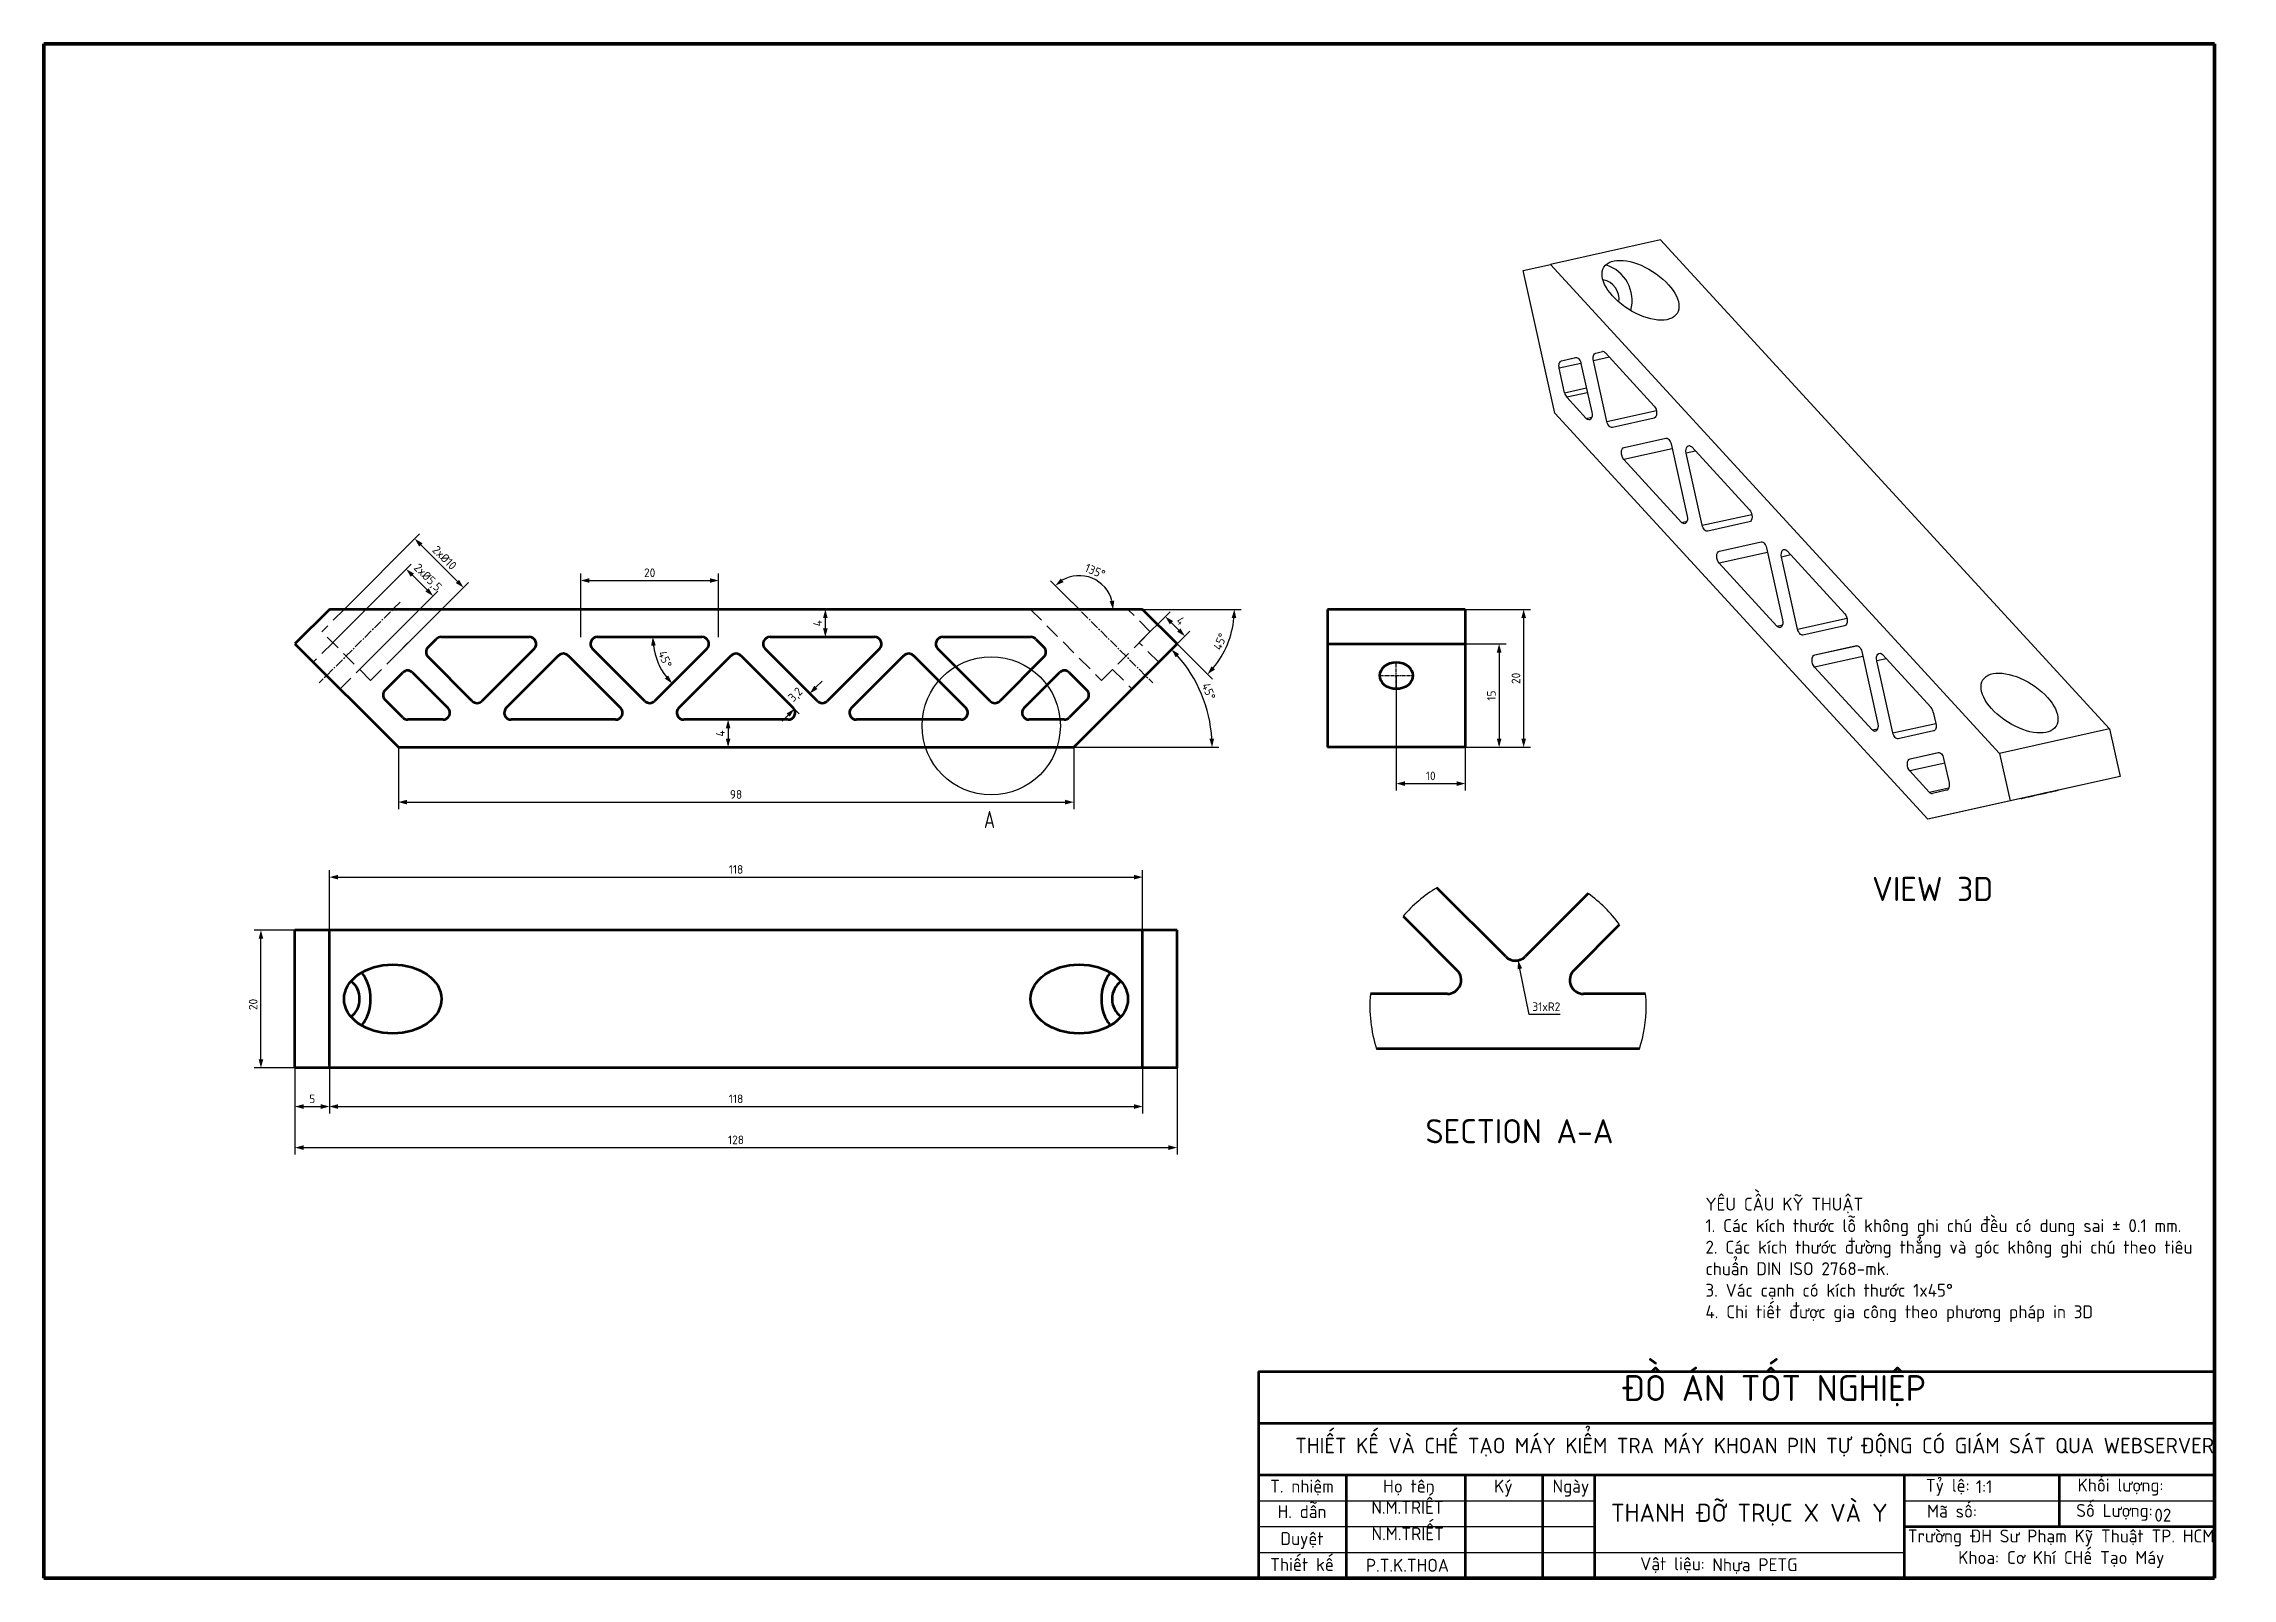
# Model space of a CAD drawing. Header units: millimetres. Extents: x 55 to 6841, y 61 to 3739.
# Drawn here: x 3819.9 to 4137.4, y 64.3 to 287 of the extents above; entities that cross this region are included whole.
import ezdxf

# ---------------------------------------------------------------- set-up
doc = ezdxf.new("R2010")
doc.units = ezdxf.units.MM
doc.header["$LTSCALE"] = 0.7
doc.header["$PDMODE"] = 35
doc.header["$PDSIZE"] = -4
for name, pattern in [('CENTER', [50.8, 31.75, -6.35, 6.35, -6.35]), ('CENTER2', [1.125, 0.75, -0.125, 0.125, -0.125]), ('HIDDEN', [9.525, 6.35, -3.175])]:
    doc.linetypes.add(name, pattern=pattern)
doc.layers.get('0').update_dxf_attribs({"color": 255})
for name, color, linetype, lineweight in [('0.5', 7, 'Continuous', 50), ('AM_5', 10, 'Continuous', 25), ('AMC_Contour', 7, 'Continuous', 50), ('CON', 7, 'Continuous', 50), ('DIM', 94, 'Continuous', 25), ('KHUNGBV', 5, 'Continuous', 70), ('TEXT', 7, 'Continuous', 25)]:
    doc.layers.add(name, color=color, linetype=linetype, lineweight=lineweight)
doc.styles.add('SLDTEXTSTYLE0', font='TXT', dxfattribs={"width": 0.75})
doc.styles.add('TCVN-7284', font='tcvn+7284-2003r.ttf')
doc.dimstyles.new('TCVN_ISO-25_RadiusDia', dxfattribs={"dimtxt": 2.5, "dimasz": 2.5, "dimexe": 2, "dimexo": 0, "dimgap": 1, "dimtad": 1, "dimtoh": 1, "dimtxsty": 'TCVN-7284', "dimblk": 'Arrow', "dimcen": 0, "dimclrd": 256, "dimclre": 256, "dimclrt": 256, "dimadec": 0, "dimazin": 0, "dimtfac": 1, "dimtofl": 0, "dimtmove": 0, "dimatfit": 3, "dimldrblk": 'Arrow', "dimfxl": 1, "dimlwd": -1, "dimlwe": -1, "dimarcsym": 0})

msp = doc.modelspace()

# ---------------------------------------------------------------- texts
at = {"color": 7, "linetype": 'Continuous', "lineweight": 18, "insert": (3956.298, 175.671), "char_height": 2.5, "attachment_point": 1, "style": 'SLDTEXTSTYLE0'}
msp.add_mtext('{\\fTCVN 7284|b0|i0|c163|p34;A}', dxfattribs=at)
at = {"char_height": 3.5, "width": 65.66425, "attachment_point": 1, "style": 'TCVN-7284'}
for s, insert in [('VIEW 3D', (4085.181, 166.097)), ('SECTION A-A', (4020.36, 130.929))]:
    msp.add_mtext(s, dxfattribs=dict(at, insert=insert))
at = {"ltscale": 0.7, "char_height": 1.875, "attachment_point": 1, "style": 'TCVN-7284'}
for s, width, insert in [('1:1', 3.37503, (4100.235, 78.509)), ('02', 3.37503, (4126.142, 74.382)), ('Nhựa PETG', 15.84645, (4061.977, 67.189))]:
    msp.add_mtext_dynamic_manual_height_columns(s, width=width, gutter_width=9.375, heights=[0], dxfattribs=dict(at, insert=insert))
at = {"layer": 'AMC_Contour', "color": 255, "insert": (4067.357, 73.513), "char_height": 2.625, "attachment_point": 5, "style": 'TCVN-7284'}
msp.add_mtext_dynamic_manual_height_columns('THANH ĐỠ TRỤC X VÀ Y', width=42.53934, gutter_width=13.125, heights=[0], dxfattribs=at)
at = {"layer": 'TEXT', "ltscale": 0.7, "insert": (4060.992, 119.533), "char_height": 1.875, "attachment_point": 1, "style": 'TCVN-7284'}
msp.add_mtext_dynamic_manual_height_columns('YÊU CẦU KỸ THUẬT\\P1. Các kích thước lỗ không ghi chú đều có dung sai ± 0.1 mm. \\P2. Các kích thước đường thẳng và góc không ghi chú theo tiêu chuẩn DIN ISO 2768-mk.\\P3. Vác cạnh có kích thước 1x45°\\P4. Chi tiết được gia công theo phương pháp in 3D', width=77.40594, gutter_width=1291.568, heights=[0], dxfattribs=at)

# ---------------------------------------------------------------- blocks, each defined once
blk = doc.blocks.new('*U803')
at = {"layer": 'AM_5', "color": 0, "linetype": 'CENTER2', "ltscale": 2.5, "transparency": 16777216}
blk.add_line((-4.44, 4.44), (7.27, -7.27), dxfattribs=at)
blk = doc.blocks.new('*U804')
at = {"layer": 'AM_5', "color": 0, "linetype": 'CENTER2', "ltscale": 2.5, "transparency": 16777216}
blk.add_line((4.44, 4.44), (-7.27, -7.27), dxfattribs=at)
blk = doc.blocks.new('3d_xanh1')
blk.add_circle((4087.8, 226.27), 10.03)
at = {"layer": 'AM_5', "color": 2, "linetype": 'HIDDEN', "ltscale": 0.5}
for p, q in [((3993.89, 243.17), (3990.65, 239.93)), ((3997.73, 232.86), (4008.03, 243.17)), ((4093.5, 243.17), (4103.81, 232.86)), ((4110.88, 239.93), (4107.64, 243.17)), ((3992.25, 238.34), (3989.42, 235.51)), ((3997.73, 232.86), (3990.65, 239.93)), ((4103.81, 232.86), (4110.88, 239.93)), ((4112.11, 235.51), (4109.29, 238.34)), ((3993.31, 231.63), (3996.13, 234.45)), ((4105.4, 234.45), (4108.22, 231.63))]:
    blk.add_line(p, q, dxfattribs=at)
at = {"layer": 'CON'}
for p, q in [((3991.77, 243.17), (3986.77, 238.17)), ((4109.77, 243.17), (3991.77, 243.17)), ((4114.77, 238.17), (4109.77, 243.17)), ((4006.08, 237.69), (4007.27, 238.87)), ((4007.98, 239.17), (4020.77, 239.17)), ((4030.65, 239.17), (4045.83, 239.17)), ((4055.7, 239.17), (4070.88, 239.17)), ((4080.76, 239.17), (4093.55, 239.17)), ((4094.26, 238.87), (4095.45, 237.69)), ((3986.77, 238.17), (4001.77, 223.17)), ((4012.48, 229.87), (4006.08, 236.27)), ((4021.48, 237.46), (4013.9, 229.87)), ((4017.42, 228.87), (4025.01, 236.46)), ((4026.42, 236.46), (4034.01, 228.87)), ((4037.53, 229.87), (4029.95, 237.46)), ((4046.53, 237.46), (4038.95, 229.87)), ((4042.47, 228.87), (4050.06, 236.46)), ((4051.47, 236.46), (4059.06, 228.87)), ((4062.58, 229.87), (4055, 237.46)), ((4071.58, 237.46), (4064, 229.87)), ((4067.52, 228.87), (4075.11, 236.46)), ((4076.52, 236.46), (4084.11, 228.87)), ((4087.63, 229.87), (4080.05, 237.46)), ((4095.45, 236.27), (4089.05, 229.87)), ((4099.77, 223.17), (4114.77, 238.17)), ((3999.85, 231.45), (4002.41, 234.01)), ((4003.82, 234.01), (4008.96, 228.87)), ((4092.57, 228.87), (4097.71, 234.01)), ((4099.12, 234.01), (4101.68, 231.45)), ((4002.42, 227.46), (3999.85, 230.03)), ((4101.68, 230.03), (4099.11, 227.46)), ((4008.25, 227.17), (4003.13, 227.17)), ((4033.3, 227.17), (4018.13, 227.17)), ((4058.35, 227.17), (4043.18, 227.17)), ((4083.4, 227.17), (4068.23, 227.17)), ((4098.4, 227.17), (4093.28, 227.17)), ((4001.77, 223.17), (4099.77, 223.17))]:
    blk.add_line(p, q, dxfattribs=at)
for centre, start, end in [((4007.98, 238.17), 90, 135), ((4020.77, 238.17), 315, 90), ((4030.65, 238.17), 90, 225), ((4045.83, 238.17), 315, 90), ((4055.7, 238.17), 90, 225), ((4070.88, 238.17), 315, 90), ((4080.76, 238.17), 90, 225), ((4093.55, 238.17), 45, 90), ((4006.79, 236.98), 135, 225), ((4025.71, 235.75), 45, 135), ((4050.77, 235.75), 45, 135), ((4075.82, 235.75), 45, 135), ((4094.74, 236.98), 315, 45), ((4003.11, 233.3), 45, 135), ((4098.42, 233.3), 45, 135), ((4000.55, 230.74), 135, 225), ((4008.25, 228.17), 270, 45), ((4013.19, 230.58), 225, 315), ((4018.13, 228.17), 135, 270), ((4033.3, 228.17), 270, 45), ((4038.24, 230.58), 225, 315), ((4043.18, 228.17), 135, 270), ((4058.35, 228.17), 270, 45), ((4063.29, 230.58), 225, 315), ((4068.23, 228.17), 135, 270), ((4083.4, 228.17), 270, 45), ((4088.34, 230.58), 225, 315), ((4093.28, 228.17), 135, 270), ((4100.98, 230.74), 315, 45), ((4003.13, 228.17), 225, 270), ((4098.4, 228.17), 270, 315)]:
    blk.add_arc(centre, 1, start, end, dxfattribs=at)
at = {"layer": 'AM_5', "linetype": 'CENTER2', "ltscale": 2.5}
for name, p in [('*U804', (3997.57, 239.78)), ('*U803', (4103.96, 239.78))]:
    blk.add_blockref(name, p, dxfattribs=at)
blk = doc.blocks.new('3d_xanh3')
at = {"layer": 'CON'}
for p, q in [((3986.77, 176.62), (3986.77, 196.62)), ((3991.77, 196.62), (3986.77, 196.62)), ((3991.77, 176.62), (3991.77, 196.62)), ((4109.77, 196.62), (3991.77, 196.62)), ((4109.77, 176.62), (4109.77, 196.62)), ((4114.77, 196.62), (4109.77, 196.62)), ((4114.77, 176.62), (4114.77, 196.62)), ((3991.77, 176.62), (3986.77, 176.62)), ((4109.77, 176.62), (3991.77, 176.62)), ((4114.77, 176.62), (4109.77, 176.62))]:
    blk.add_line(p, q, dxfattribs=at)
for centre, radius, start, end in [((3993.35, 186.85), 2.79, 355.1468, 56.6334), ((3991.71, 186.75), 6.02, 358.6794, 38.0918), ((4109.82, 186.75), 6.02, 141.9082, 181.3206), ((4108.49, 186.62), 3.16, 125.8128, 234.1872), ((3993.22, 186.44), 2.92, 304.8612, 3.3587), ((3991.88, 186.42), 5.85, 321.3195, 1.9093), ((4109.65, 186.42), 5.85, 178.0907, 218.6805)]:
    blk.add_arc(centre, radius, start, end, dxfattribs=at)
for centre, major_axis in [((4000.96, 186.62), (7.07, 0)), ((4100.57, 186.62), (-7.07, 0))]:
    blk.add_ellipse(centre, major_axis=major_axis, ratio=0.707107, dxfattribs=at)
blk = doc.blocks.new('Arrow')
at = {"layer": 'DIM'}
blk.add_solid([(-1, 0.27), (-1, -0.27), (0, 0)], dxfattribs=at)
blk = doc.blocks.new('*D716')
at = {"layer": 'Defpoints', "color": 0, "ltscale": 0.2, "transparency": 16777216}
for p in [(3856.32, 138.37), (3861.32, 138.37), (3861.32, 132.76)]:
    blk.add_point(p, dxfattribs=at)
at = {"layer": 'DIM', "ltscale": 0.2, "transparency": 16777216}
for p, q in [((3856.32, 138.37), (3856.32, 131.76)), ((3861.32, 138.37), (3861.32, 131.76)), ((3857.57, 132.76), (3860.07, 132.76))]:
    blk.add_line(p, q, dxfattribs=at)
at = {"layer": 'DIM', "ltscale": 0.2, "transparency": 16777216, "xscale": 1.250000000000297, "yscale": 1.250000000000297, "zscale": 1.250000000000297, "rotation": 180}
blk.add_blockref('Arrow', (3856.32, 132.76), dxfattribs=at)
at = {"layer": 'DIM', "ltscale": 0.2, "transparency": 16777216, "xscale": 1.250000000000297, "yscale": 1.250000000000297, "zscale": 1.250000000000297}
blk.add_blockref('Arrow', (3861.32, 132.76), dxfattribs=at)
at = {"layer": 'DIM', "ltscale": 0.2, "transparency": 16777216, "insert": (3858.82, 133.88), "char_height": 1.25, "attachment_point": 5, "style": 'TCVN-7284'}
blk.add_mtext('5', dxfattribs=at)
blk = doc.blocks.new('*D717')
at = {"layer": 'Defpoints', "color": 0, "ltscale": 0.2, "transparency": 16777216}
for p in [(3861.32, 138.37), (3979.32, 138.37), (3979.32, 132.76)]:
    blk.add_point(p, dxfattribs=at)
at = {"layer": 'DIM', "ltscale": 0.2, "transparency": 16777216}
for p, q in [((3861.32, 138.37), (3861.32, 131.76)), ((3979.32, 138.37), (3979.32, 131.76)), ((3862.57, 132.76), (3978.07, 132.76))]:
    blk.add_line(p, q, dxfattribs=at)
at = {"layer": 'DIM', "ltscale": 0.2, "transparency": 16777216, "xscale": 1.250000000000297, "yscale": 1.250000000000297, "zscale": 1.250000000000297, "rotation": 180}
blk.add_blockref('Arrow', (3861.32, 132.76), dxfattribs=at)
at = {"layer": 'DIM', "ltscale": 0.2, "transparency": 16777216, "xscale": 1.250000000000297, "yscale": 1.250000000000297, "zscale": 1.250000000000297}
blk.add_blockref('Arrow', (3979.32, 132.76), dxfattribs=at)
at = {"layer": 'DIM', "ltscale": 0.2, "transparency": 16777216, "insert": (3920.32, 133.88), "char_height": 1.25, "attachment_point": 5, "style": 'TCVN-7284'}
blk.add_mtext('118', dxfattribs=at)
blk = doc.blocks.new('*D718')
at = {"layer": 'Defpoints', "color": 0, "ltscale": 0.2, "transparency": 16777216}
for p in [(3856.32, 138.37), (3984.32, 138.37), (3984.32, 126.8)]:
    blk.add_point(p, dxfattribs=at)
at = {"layer": 'DIM', "ltscale": 0.2, "transparency": 16777216}
for p, q in [((3856.32, 138.37), (3856.32, 125.8)), ((3984.32, 138.37), (3984.32, 125.8)), ((3857.57, 126.8), (3983.07, 126.8))]:
    blk.add_line(p, q, dxfattribs=at)
at = {"layer": 'DIM', "ltscale": 0.2, "transparency": 16777216, "xscale": 1.250000000000297, "yscale": 1.250000000000297, "zscale": 1.250000000000297, "rotation": 180}
blk.add_blockref('Arrow', (3856.32, 126.8), dxfattribs=at)
at = {"layer": 'DIM', "ltscale": 0.2, "transparency": 16777216, "xscale": 1.250000000000297, "yscale": 1.250000000000297, "zscale": 1.250000000000297}
blk.add_blockref('Arrow', (3984.32, 126.8), dxfattribs=at)
at = {"layer": 'DIM', "ltscale": 0.2, "transparency": 16777216, "insert": (3920.32, 127.92), "char_height": 1.25, "attachment_point": 5, "style": 'TCVN-7284'}
blk.add_mtext('128', dxfattribs=at)
blk = doc.blocks.new('*D713')
at = {"layer": 'Defpoints', "color": 0, "ltscale": 0.2, "transparency": 16777216}
for p in [(3871.32, 184.92), (3969.32, 184.92), (3969.32, 176.95)]:
    blk.add_point(p, dxfattribs=at)
at = {"layer": 'DIM', "ltscale": 0.2, "transparency": 16777216}
for p, q in [((3871.32, 184.92), (3871.32, 175.95)), ((3969.32, 184.92), (3969.32, 175.95)), ((3872.57, 176.95), (3968.07, 176.95))]:
    blk.add_line(p, q, dxfattribs=at)
at = {"layer": 'DIM', "ltscale": 0.2, "transparency": 16777216, "xscale": 1.250000000000297, "yscale": 1.250000000000297, "zscale": 1.250000000000297, "rotation": 180}
blk.add_blockref('Arrow', (3871.32, 176.95), dxfattribs=at)
at = {"layer": 'DIM', "ltscale": 0.2, "transparency": 16777216, "xscale": 1.250000000000297, "yscale": 1.250000000000297, "zscale": 1.250000000000297}
blk.add_blockref('Arrow', (3969.32, 176.95), dxfattribs=at)
at = {"layer": 'DIM', "ltscale": 0.2, "transparency": 16777216, "insert": (3920.32, 178.07), "char_height": 1.25, "attachment_point": 5, "style": 'TCVN-7284'}
blk.add_mtext('98', dxfattribs=at)
blk = doc.blocks.new('*D714')
at = {"layer": 'Defpoints', "color": 0, "ltscale": 0.2, "transparency": 16777216}
for p in [(3876.36, 206.88), (3861.8, 200.1), (3865.69, 196.21)]:
    blk.add_point(p, dxfattribs=at)
at = {"layer": 'DIM', "ltscale": 0.2, "transparency": 16777216}
for p, q in [((3861.8, 200.1), (3873.18, 211.48)), ((3873.36, 209.89), (3875.48, 207.76)), ((3865.69, 196.21), (3877.07, 207.59))]:
    blk.add_line(p, q, dxfattribs=at)
at = {"layer": 'DIM', "ltscale": 0.2, "transparency": 16777216, "xscale": 1.250000000000297, "yscale": 1.250000000000297, "zscale": 1.250000000000297}
for p, rotation in [((3872.47, 210.77), 134.9999999999975), ((3876.36, 206.88), 314.9999999999975)]:
    blk.add_blockref('Arrow', p, dxfattribs=dict(at, rotation=rotation))
at = {"layer": 'DIM', "ltscale": 0.2, "transparency": 16777216, "insert": (3875.51, 209.5), "char_height": 1.25, "attachment_point": 5, "rotation": 315, "style": 'TCVN-7284'}
blk.add_mtext('2x%%c5,5', dxfattribs=at)
blk = doc.blocks.new('*D715')
at = {"layer": 'Defpoints', "color": 0, "ltscale": 0.2, "transparency": 16777216}
for p in [(3880.77, 208.11), (3863.44, 204.92), (3870.51, 197.85)]:
    blk.add_point(p, dxfattribs=at)
at = {"layer": 'DIM', "ltscale": 0.2, "transparency": 16777216}
for p, q in [((3863.44, 204.92), (3874.41, 215.89)), ((3874.59, 214.3), (3879.89, 209)), ((3870.51, 197.85), (3881.48, 208.82))]:
    blk.add_line(p, q, dxfattribs=at)
at = {"layer": 'DIM', "ltscale": 0.2, "transparency": 16777216, "xscale": 1.250000000000297, "yscale": 1.250000000000297, "zscale": 1.250000000000297}
for p, rotation in [((3873.7, 215.18), 134.9999999999979), ((3880.77, 208.11), 314.9999999999979)]:
    blk.add_blockref('Arrow', p, dxfattribs=dict(at, rotation=rotation))
at = {"layer": 'DIM', "ltscale": 0.2, "transparency": 16777216, "insert": (3878.03, 212.44), "char_height": 1.25, "attachment_point": 5, "rotation": 315, "style": 'TCVN-7284'}
blk.add_mtext('2x%%C10', dxfattribs=at)
blk = doc.blocks.new('*D719')
at = {"layer": 'Defpoints', "color": 0, "ltscale": 0.2, "transparency": 16777216}
for p in [(3984.32, 199.92), (3871.32, 184.92), (3969.32, 184.92), (3969.32, 184.92)]:
    blk.add_point(p, dxfattribs=at)
at = {"layer": 'DIM', "linetype": 'ByBlock', "ltscale": 0.2, "transparency": 16777216}
blk.add_line((3969.32, 184.92), (3990.39, 184.92), dxfattribs=at)
blk.add_arc((3969.32, 184.92), 20.08, 3.5677, 41.4323, dxfattribs=at)
at = {"layer": 'DIM', "ltscale": 0.2, "transparency": 16777216, "xscale": 1.250000000000297, "yscale": 1.250000000000297, "zscale": 1.250000000000297}
for p, rotation in [((3983.51, 199.12), 133.2161355884936), ((3989.39, 184.92), 271.7838644114988)]:
    blk.add_blockref('Arrow', p, dxfattribs=dict(at, rotation=rotation))
at = {"layer": 'DIM', "ltscale": 0.2, "transparency": 16777216, "insert": (3988.91, 193.03), "char_height": 1.25, "attachment_point": 5, "rotation": 292.5, "style": 'TCVN-7284', "bg_fill": 3, "box_fill_scale": 1.1, "bg_fill_color": 256, "bg_fill_true_color": 13158600, "bg_fill_transparency": 0}
blk.add_mtext('45°', dxfattribs=at)
at = {"layer": 'Defpoints', "color": 0, "ltscale": 0.2, "transparency": 16777216}
blk.add_point((3988.71, 190.12), dxfattribs=at)
blk = doc.blocks.new('*D720')
at = {"layer": 'Defpoints', "color": 0, "ltscale": 0.2, "transparency": 16777216}
for p in [(3861.32, 204.92), (3979.32, 204.92), (3979.32, 204.92), (3984.32, 199.92)]:
    blk.add_point(p, dxfattribs=at)
at = {"layer": 'DIM', "linetype": 'ByBlock', "ltscale": 0.2, "transparency": 16777216}
for p, q in [((3979.32, 204.92), (3993.63, 204.92)), ((3984.32, 199.92), (3989.44, 194.8))]:
    blk.add_line(p, q, dxfattribs=at)
blk.add_arc((3979.32, 204.92), 13.31, 320.3827, 354.6173, dxfattribs=at)
at = {"layer": 'DIM', "ltscale": 0.2, "transparency": 16777216, "xscale": 1.250000000000297, "yscale": 1.250000000000297, "zscale": 1.250000000000297}
for p, rotation in [((3992.63, 204.92), 87.30866279557262), ((3988.73, 195.51), 227.6913372044272)]:
    blk.add_blockref('Arrow', p, dxfattribs=dict(at, rotation=rotation))
at = {"layer": 'DIM', "ltscale": 0.2, "transparency": 16777216, "insert": (3990.57, 200.26), "char_height": 1.25, "attachment_point": 5, "rotation": 67.5, "style": 'TCVN-7284', "bg_fill": 3, "box_fill_scale": 1.1, "bg_fill_color": 256, "bg_fill_true_color": 13158600, "bg_fill_transparency": 0}
blk.add_mtext('45°', dxfattribs=at)
at = {"layer": 'Defpoints', "color": 0, "ltscale": 0.2, "transparency": 16777216}
blk.add_point((3990.84, 198.26), dxfattribs=at)
blk = doc.blocks.new('*D721')
at = {"layer": 'Defpoints', "color": 0, "ltscale": 0.2, "transparency": 16777216}
for p in [(4026.13, 204.92), (4026.13, 184.92), (4034.61, 184.92)]:
    blk.add_point(p, dxfattribs=at)
at = {"layer": 'DIM', "linetype": 'ByBlock', "ltscale": 0.2, "transparency": 16777216}
for p, q in [((4026.13, 204.92), (4035.61, 204.92)), ((4034.61, 203.67), (4034.61, 186.17)), ((4026.13, 184.92), (4035.61, 184.92))]:
    blk.add_line(p, q, dxfattribs=at)
at = {"layer": 'DIM', "ltscale": 0.2, "transparency": 16777216, "xscale": 1.250000000000297, "yscale": 1.250000000000297, "zscale": 1.250000000000297}
for p, rotation in [((4034.61, 204.92), 90), ((4034.61, 184.92), 270)]:
    blk.add_blockref('Arrow', p, dxfattribs=dict(at, rotation=rotation))
at = {"layer": 'DIM', "ltscale": 0.2, "transparency": 16777216, "insert": (4033.49, 194.92), "char_height": 1.25, "attachment_point": 5, "rotation": 90, "style": 'TCVN-7284', "bg_fill": 3, "box_fill_scale": 1.1, "bg_fill_color": 256, "bg_fill_true_color": 13158600, "bg_fill_transparency": 0}
blk.add_mtext('20', dxfattribs=at)
blk = doc.blocks.new('*D722')
at = {"layer": 'Defpoints', "color": 0, "ltscale": 0.2, "transparency": 16777216}
for p in [(4024.76, 199.92), (4024.76, 184.92), (4031.05, 184.92)]:
    blk.add_point(p, dxfattribs=at)
at = {"layer": 'DIM', "linetype": 'ByBlock', "ltscale": 0.2, "transparency": 16777216}
for p, q in [((4024.76, 199.92), (4032.05, 199.92)), ((4031.05, 198.67), (4031.05, 186.17)), ((4024.76, 184.92), (4032.05, 184.92))]:
    blk.add_line(p, q, dxfattribs=at)
at = {"layer": 'DIM', "ltscale": 0.2, "transparency": 16777216, "xscale": 1.250000000000297, "yscale": 1.250000000000297, "zscale": 1.250000000000297}
for p, rotation in [((4031.05, 199.92), 90), ((4031.05, 184.92), 270)]:
    blk.add_blockref('Arrow', p, dxfattribs=dict(at, rotation=rotation))
at = {"layer": 'DIM', "ltscale": 0.2, "transparency": 16777216, "insert": (4029.93, 192.42), "char_height": 1.25, "attachment_point": 5, "rotation": 90, "style": 'TCVN-7284', "bg_fill": 3, "box_fill_scale": 1.1, "bg_fill_color": 256, "bg_fill_true_color": 13158600, "bg_fill_transparency": 0}
blk.add_mtext('15', dxfattribs=at)
blk = doc.blocks.new('*D723')
at = {"layer": 'Defpoints', "color": 0, "ltscale": 0.2, "transparency": 16777216}
for p in [(3979.32, 166.06), (3861.32, 158.37), (3979.32, 158.37)]:
    blk.add_point(p, dxfattribs=at)
at = {"layer": 'DIM', "linetype": 'ByBlock', "ltscale": 0.2, "transparency": 16777216}
for p, q in [((3861.32, 158.37), (3861.32, 167.06)), ((3862.57, 166.06), (3978.07, 166.06)), ((3979.32, 158.37), (3979.32, 167.06))]:
    blk.add_line(p, q, dxfattribs=at)
at = {"layer": 'DIM', "ltscale": 0.2, "transparency": 16777216, "xscale": 1.250000000000297, "yscale": 1.250000000000297, "zscale": 1.250000000000297, "rotation": 180}
blk.add_blockref('Arrow', (3861.32, 166.06), dxfattribs=at)
at = {"layer": 'DIM', "ltscale": 0.2, "transparency": 16777216, "xscale": 1.250000000000297, "yscale": 1.250000000000297, "zscale": 1.250000000000297}
blk.add_blockref('Arrow', (3979.32, 166.06), dxfattribs=at)
at = {"layer": 'DIM', "ltscale": 0.2, "transparency": 16777216, "insert": (3920.32, 167.18), "char_height": 1.25, "attachment_point": 5, "style": 'TCVN-7284', "bg_fill": 3, "box_fill_scale": 1.1, "bg_fill_color": 256, "bg_fill_true_color": 13158600, "bg_fill_transparency": 0}
blk.add_mtext('118', dxfattribs=at)
blk = doc.blocks.new('*D724')
at = {"layer": 'Defpoints', "color": 0, "ltscale": 0.2, "transparency": 16777216}
for p in [(3851.38, 158.37), (3856.32, 158.37), (3856.32, 138.37)]:
    blk.add_point(p, dxfattribs=at)
at = {"layer": 'DIM', "linetype": 'ByBlock', "ltscale": 0.2, "transparency": 16777216}
for p, q in [((3856.32, 158.37), (3850.38, 158.37)), ((3851.38, 139.62), (3851.38, 157.12)), ((3856.32, 138.37), (3850.38, 138.37))]:
    blk.add_line(p, q, dxfattribs=at)
at = {"layer": 'DIM', "ltscale": 0.2, "transparency": 16777216, "xscale": 1.250000000000297, "yscale": 1.250000000000297, "zscale": 1.250000000000297}
for p, rotation in [((3851.38, 158.37), 90), ((3851.38, 138.37), 270)]:
    blk.add_blockref('Arrow', p, dxfattribs=dict(at, rotation=rotation))
at = {"layer": 'DIM', "ltscale": 0.2, "transparency": 16777216, "insert": (3850.25, 147.58), "char_height": 1.25, "attachment_point": 5, "rotation": 90, "style": 'TCVN-7284', "bg_fill": 3, "box_fill_scale": 1.1, "bg_fill_color": 256, "bg_fill_true_color": 13158600, "bg_fill_transparency": 0}
blk.add_mtext('20', dxfattribs=at)
blk = doc.blocks.new('*D725')
at = {"layer": 'Defpoints', "color": 0, "ltscale": 0.2, "transparency": 16777216}
for p in [(3978.84, 200.1), (3981.67, 197.27)]:
    blk.add_point(p, dxfattribs=at)
at = {"layer": 'DIM', "linetype": 'ByBlock', "ltscale": 0.2, "transparency": 16777216}
for p, q in [((3978.84, 200.1), (3983.33, 204.59)), ((3981.67, 197.27), (3986.16, 201.76)), ((3983.5, 203), (3984.56, 201.93))]:
    blk.add_line(p, q, dxfattribs=at)
at = {"layer": 'DIM', "ltscale": 0.2, "transparency": 16777216, "xscale": 1.250000000000297, "yscale": 1.250000000000297, "zscale": 1.250000000000297}
for p, rotation in [((3982.62, 203.88), 135.0000000000046), ((3985.45, 201.05), 315.0000000000046)]:
    blk.add_blockref('Arrow', p, dxfattribs=dict(at, rotation=rotation))
at = {"layer": 'DIM', "ltscale": 0.2, "transparency": 16777216, "insert": (3984.83, 203.26), "char_height": 1.25, "attachment_point": 5, "rotation": 315, "style": 'TCVN-7284', "bg_fill": 3, "box_fill_scale": 1.1, "bg_fill_color": 256, "bg_fill_true_color": 13158600, "bg_fill_transparency": 0}
blk.add_mtext('4', dxfattribs=at)
at = {"layer": 'Defpoints', "color": 0, "ltscale": 0.2, "transparency": 16777216}
blk.add_point((3985.45, 201.05), dxfattribs=at)
blk = doc.blocks.new('*D726')
at = {"layer": 'Defpoints', "color": 0, "ltscale": 0.2, "transparency": 16777216}
for p in [(3917.79, 209.12), (3897.79, 200.92), (3917.79, 200.92)]:
    blk.add_point(p, dxfattribs=at)
at = {"layer": 'DIM', "linetype": 'ByBlock', "ltscale": 0.2, "transparency": 16777216}
for p, q in [((3897.79, 200.92), (3897.79, 210.12)), ((3917.79, 200.92), (3917.79, 210.12)), ((3899.04, 209.12), (3916.54, 209.12))]:
    blk.add_line(p, q, dxfattribs=at)
at = {"layer": 'DIM', "ltscale": 0.2, "transparency": 16777216, "xscale": 1.250000000000297, "yscale": 1.250000000000297, "zscale": 1.250000000000297, "rotation": 180}
blk.add_blockref('Arrow', (3897.79, 209.12), dxfattribs=at)
at = {"layer": 'DIM', "ltscale": 0.2, "transparency": 16777216, "xscale": 1.250000000000297, "yscale": 1.250000000000297, "zscale": 1.250000000000297}
blk.add_blockref('Arrow', (3917.79, 209.12), dxfattribs=at)
at = {"layer": 'DIM', "ltscale": 0.2, "transparency": 16777216, "insert": (3907.79, 210.25), "char_height": 1.25, "attachment_point": 5, "style": 'TCVN-7284', "bg_fill": 3, "box_fill_scale": 1.1, "bg_fill_color": 256, "bg_fill_true_color": 13158600, "bg_fill_transparency": 0}
blk.add_mtext('20', dxfattribs=at)
blk = doc.blocks.new('*D727')
at = {"layer": 'Defpoints', "color": 0, "ltscale": 0.2, "transparency": 16777216}
for p in [(3897.79, 200.92), (3917.79, 200.92), (3917.79, 200.92), (3907.79, 190.92)]:
    blk.add_point(p, dxfattribs=at)
at = {"layer": 'DIM', "linetype": 'ByBlock', "ltscale": 0.2, "transparency": 16777216}
blk.add_arc((3917.79, 200.92), 9.54, 187.5141, 217.4859, dxfattribs=at)
at = {"layer": 'DIM', "ltscale": 0.2, "transparency": 16777216, "xscale": 1.250000000000297, "yscale": 1.250000000000297, "zscale": 1.250000000000297}
for p, rotation in [((3908.25, 200.92), 93.75705066084014), ((3911.05, 194.17), 311.2429493391605)]:
    blk.add_blockref('Arrow', p, dxfattribs=dict(at, rotation=rotation))
at = {"layer": 'DIM', "ltscale": 0.2, "transparency": 16777216, "insert": (3910.02, 197.7), "char_height": 1.25, "attachment_point": 5, "rotation": 292.5, "style": 'TCVN-7284', "bg_fill": 3, "box_fill_scale": 1.1, "bg_fill_color": 256, "bg_fill_true_color": 13158600, "bg_fill_transparency": 0}
blk.add_mtext('45°', dxfattribs=at)
at = {"layer": 'Defpoints', "color": 0, "ltscale": 0.2, "transparency": 16777216}
blk.add_point((3908.58, 198.45), dxfattribs=at)
blk = doc.blocks.new('*D728')
at = {"layer": 'DIM', "linetype": 'ByBlock', "ltscale": 0.2, "transparency": 16777216}
for p, q in [((3930.88, 204.92), (3934.28, 204.92)), ((3933.28, 202.17), (3933.28, 203.67)), ((3930.88, 200.92), (3934.28, 200.92))]:
    blk.add_line(p, q, dxfattribs=at)
at = {"layer": 'DIM', "ltscale": 0.2, "transparency": 16777216, "xscale": 1.250000000000297, "yscale": 1.250000000000297, "zscale": 1.250000000000297}
for p, rotation in [((3933.28, 204.92), 90), ((3933.28, 200.92), 270)]:
    blk.add_blockref('Arrow', p, dxfattribs=dict(at, rotation=rotation))
at = {"layer": 'DIM', "ltscale": 0.2, "transparency": 16777216, "insert": (3932.15, 202.92), "char_height": 1.25, "attachment_point": 5, "rotation": 90, "style": 'TCVN-7284', "bg_fill": 3, "box_fill_scale": 1.1, "bg_fill_color": 256, "bg_fill_true_color": 13158600, "bg_fill_transparency": 0}
blk.add_mtext('4', dxfattribs=at)
at = {"layer": 'Defpoints', "color": 0, "ltscale": 0.2, "transparency": 16777216}
for p in [(3930.88, 204.92), (3933.28, 204.92), (3930.88, 200.92)]:
    blk.add_point(p, dxfattribs=at)
blk = doc.blocks.new('*D729')
at = {"layer": 'Defpoints', "color": 0, "ltscale": 0.2, "transparency": 16777216}
for p in [(3922.03, 188.92), (3922.03, 184.92)]:
    blk.add_point(p, dxfattribs=at)
at = {"layer": 'DIM', "linetype": 'ByBlock', "ltscale": 0.2, "transparency": 16777216}
for p, q in [((3922.03, 188.92), (3918.17, 188.92)), ((3919.17, 187.67), (3919.17, 186.17)), ((3922.03, 184.92), (3918.17, 184.92))]:
    blk.add_line(p, q, dxfattribs=at)
at = {"layer": 'DIM', "ltscale": 0.2, "transparency": 16777216, "xscale": 1.250000000000297, "yscale": 1.250000000000297, "zscale": 1.250000000000297}
for p, rotation in [((3919.17, 188.92), 90), ((3919.17, 184.92), 270)]:
    blk.add_blockref('Arrow', p, dxfattribs=dict(at, rotation=rotation))
at = {"layer": 'DIM', "ltscale": 0.2, "transparency": 16777216, "insert": (3918.04, 186.92), "char_height": 1.25, "attachment_point": 5, "rotation": 90, "style": 'TCVN-7284', "bg_fill": 3, "box_fill_scale": 1.1, "bg_fill_color": 256, "bg_fill_true_color": 13158600, "bg_fill_transparency": 0}
blk.add_mtext('4', dxfattribs=at)
at = {"layer": 'Defpoints', "color": 0, "ltscale": 0.2, "transparency": 16777216}
blk.add_point((3919.17, 184.92), dxfattribs=at)
blk = doc.blocks.new('*D730')
at = {"layer": 'DIM', "linetype": 'ByBlock', "ltscale": 0.2, "transparency": 16777216}
for p, q in [((3928.62, 195.14), (3931.74, 192.02)), ((3931.91, 193.62), (3932.8, 194.5)), ((3926.36, 192.88), (3929.47, 189.76)), ((3927.88, 189.59), (3927, 188.7))]:
    blk.add_line(p, q, dxfattribs=at)
at = {"layer": 'DIM', "ltscale": 0.2, "transparency": 16777216, "xscale": 1.250000000000297, "yscale": 1.250000000000297, "zscale": 1.250000000000297}
for p, rotation in [((3931.03, 192.73), 224.9999999999942), ((3928.77, 190.47), 44.99999999999424)]:
    blk.add_blockref('Arrow', p, dxfattribs=dict(at, rotation=rotation))
at = {"layer": 'DIM', "ltscale": 0.2, "transparency": 16777216, "insert": (3929.01, 192.48), "char_height": 1.25, "attachment_point": 5, "rotation": 45, "style": 'TCVN-7284', "bg_fill": 3, "box_fill_scale": 1.1, "bg_fill_color": 256, "bg_fill_true_color": 13158600, "bg_fill_transparency": 0}
blk.add_mtext('3,2', dxfattribs=at)
at = {"layer": 'Defpoints', "color": 0, "ltscale": 0.2, "transparency": 16777216}
for p in [(3928.62, 195.14), (3926.36, 192.88), (3931.03, 192.73)]:
    blk.add_point(p, dxfattribs=at)
blk = doc.blocks.new('*D731')
at = {"layer": 'Defpoints', "color": 0, "ltscale": 0.2, "transparency": 16777216}
for p in [(3861.32, 204.92), (3969.06, 205.98), (3979.32, 204.92), (3980.78, 194.26)]:
    blk.add_point(p, dxfattribs=at)
at = {"layer": 'DIM', "linetype": 'ByBlock', "ltscale": 0.2, "transparency": 16777216}
blk.add_line((3969.06, 205.98), (3965.95, 209.09), dxfattribs=at)
blk.add_arc((3970.12, 204.92), 4.9, 14.6492, 120.3508, dxfattribs=at)
at = {"layer": 'DIM', "ltscale": 0.2, "transparency": 16777216, "xscale": 1.250000000000297, "yscale": 1.250000000000297, "zscale": 1.250000000000297}
for p, rotation in [((3966.66, 208.39), 217.6753842993316), ((3975.03, 204.92), 277.324615700666)]:
    blk.add_blockref('Arrow', p, dxfattribs=dict(at, rotation=rotation))
at = {"layer": 'DIM', "ltscale": 0.2, "transparency": 16777216, "insert": (3972.43, 210.49), "char_height": 1.25, "attachment_point": 5, "rotation": 337.5, "style": 'TCVN-7284', "bg_fill": 3, "box_fill_scale": 1.1, "bg_fill_color": 256, "bg_fill_true_color": 13158600, "bg_fill_transparency": 0}
blk.add_mtext('135°', dxfattribs=at)
at = {"layer": 'Defpoints', "color": 0, "ltscale": 0.2, "transparency": 16777216}
blk.add_point((3973.59, 208.39), dxfattribs=at)
blk = doc.blocks.new('*D732')
at = {"layer": 'Defpoints', "color": 0, "ltscale": 0.2, "transparency": 16777216}
for p in [(4016.13, 195.32), (4026.13, 194.34), (4026.13, 179.64)]:
    blk.add_point(p, dxfattribs=at)
at = {"layer": 'DIM', "linetype": 'ByBlock', "ltscale": 0.2, "transparency": 16777216}
for p, q in [((4016.13, 195.32), (4016.13, 178.64)), ((4026.13, 194.34), (4026.13, 178.64)), ((4017.38, 179.64), (4024.88, 179.64))]:
    blk.add_line(p, q, dxfattribs=at)
at = {"layer": 'DIM', "ltscale": 0.2, "transparency": 16777216, "xscale": 1.250000000000297, "yscale": 1.250000000000297, "zscale": 1.250000000000297, "rotation": 180}
blk.add_blockref('Arrow', (4016.13, 179.64), dxfattribs=at)
at = {"layer": 'DIM', "ltscale": 0.2, "transparency": 16777216, "xscale": 1.250000000000297, "yscale": 1.250000000000297, "zscale": 1.250000000000297}
blk.add_blockref('Arrow', (4026.13, 179.64), dxfattribs=at)
at = {"layer": 'DIM', "ltscale": 0.2, "transparency": 16777216, "insert": (4021.13, 180.76), "char_height": 1.25, "attachment_point": 5, "style": 'TCVN-7284', "bg_fill": 3, "box_fill_scale": 1.1, "bg_fill_color": 256, "bg_fill_true_color": 13158600, "bg_fill_transparency": 0}
blk.add_mtext('10', dxfattribs=at)
blk = doc.blocks.new('KHUNG_A3')
at = {"layer": 'CON', "color": 8, "linetype": 'Continuous', "ltscale": 0.66}
for p, q in [((296.71, 84.61), (296.71, 44.61)), ((296.71, 84.61), (481.71, 84.61)), ((296.71, 74.61), (481.71, 74.61)), ((296.71, 64.61), (481.71, 64.61)), ((313.71, 64.61), (313.71, 44.61)), ((336.71, 64.61), (336.71, 44.61)), ((351.71, 64.61), (351.71, 44.61)), ((361.71, 64.61), (361.71, 44.61)), ((421.71, 44.61), (421.71, 64.61)), ((451.71, 54.61), (451.71, 64.61)), ((421.71, 54.61), (481.71, 54.61))]:
    blk.add_line(p, q, dxfattribs=at)
at = {"layer": 'DIM', "color": 8, "linetype": 'Continuous', "ltscale": 0.66}
for p, q in [((296.71, 59.61), (361.71, 59.61)), ((421.71, 59.61), (481.71, 59.61)), ((296.71, 54.61), (361.71, 54.61)), ((296.71, 49.61), (421.71, 49.61))]:
    blk.add_line(p, q, dxfattribs=at)
at = {"layer": 'KHUNGBV', "color": 8, "linetype": 'Continuous', "ltscale": 0.66}
for p, q in [((481.71, 341.61), (61.71, 341.61)), ((61.71, 341.61), (61.71, 44.61)), ((481.71, 44.61), (481.71, 341.61)), ((61.71, 44.61), (481.71, 44.61))]:
    blk.add_line(p, q, dxfattribs=at)
at = {"color": 255, "attachment_point": 1, "style": 'TCVN-7284'}
for s, width, insert, char_height in [('{\\W1.485708; }ĐỒ ÁN TỐT NGHIỆP', 65.6643, (362.61, 83.93), 5), ('\\pxqc;T. nhiệm', 16.8827, (296.71, 63.68), 2.5), ('{\\W2.460912; }Họ tên', 16.8827, (317.11, 63.68), 2.5), ('{\\W4.544245; }Ký', 16.8827, (335.42, 63.68), 2.5), ('{\\W1.017842; }Ngày', 9.8035, (352.08, 63.68), 2.5), ('\\pxqc;Tỷ lệ:', 9.8035, (425.19, 63.83), 2.5), ('\\pxqc;Khối lượng:', 20.0073, (453.51, 63.88), 2.5), ('\\pxqc;H. dẫn', 16.8827, (296.71, 58.76), 2.5), ('\\pxqc;N.M.TRIẾT', 16.8827, (317.11, 59.57), 2.5), ('{\\W0.286782; }Mã số:', 12.5818, (425.56, 58.85), 2.5), ('\\pxqc;Số Lượng:', 17.9691, (453.36, 58.98), 2.5), ('\\pxqc;N.M.TRIẾT', 16.8827, (317.16, 54.47), 2.5), ('\\pxqc;Duyệt', 16.8827, (296.71, 53.54), 2.5), ('{\\W0.981773; }Trường ĐH Sư Phạm Kỹ Thuật TP. HCM\\P{\\W7.398439; }Khoa: Cơ Khí CHế Tạo Máy ', 61.6953, (420.88, 54.04), 2.5), ('\\pxqc;Thiết kế', 16.8827, (296.71, 48.52), 2.5), ('\\pxqc;P.T.K.THOA', 16.8827, (317.11, 48.37), 2.5), ('\\pxi-3,l3,qc,t3;Vật liệu:', 59.8171, (346.92, 48.66), 2.5)]:
    blk.add_mtext_dynamic_manual_height_columns(s, width=width, gutter_width=88.6, heights=[0], dxfattribs=dict(at, insert=insert, char_height=char_height))
at = {"color": 255, "insert": (303.83, 71.79), "char_height": 3, "width": 178.521, "attachment_point": 1, "style": 'TCVN-7284'}
blk.add_mtext('THIẾT KẾ VÀ CHẾ TẠO MÁY KIỂM TRA MÁY KHOAN PIN TỰ ĐỘNG CÓ GIÁM SÁT QUA WEBSERVER\\P', dxfattribs=at)
blk = doc.blocks.new('ahd1')
at = {"color": 5}
for p, q in [((3944.42, 313.45), (3930.28, 305.28)), ((3944.42, 313.45), (4027.86, 265.28)), ((3926.74, 303.24), (3930.28, 305.28)), ((3930.28, 305.28), (4013.72, 257.11)), ((3937.35, 284.87), (3926.74, 303.24)), ((3940.4, 294.96), (3941.24, 295.45)), ((3940.4, 294.96), (3941.25, 295.45)), ((3941.74, 295.4), (3950.79, 290.17)), ((3935.99, 292.42), (3937.82, 293.47)), ((3935.99, 292.42), (3937.8, 293.46)), ((3938.8, 292.88), (3935.99, 291.26)), ((3938.8, 292.88), (3942.43, 286.59)), ((3942.45, 294.99), (3940.4, 293.81)), ((3944.93, 285.97), (3940.4, 293.81)), ((3937.81, 288.11), (3935.99, 291.26)), ((3937.81, 288.11), (3940.62, 289.73)), ((3940.98, 289.12), (3938.31, 287.58)), ((3944.93, 285.97), (3951.29, 289.65)), ((3941.93, 285.49), (3938.31, 287.58)), ((3941.93, 285.49), (3942.64, 285.9)), ((3951.29, 288.49), (3945.93, 285.39)), ((3948.42, 283.14), (3953.81, 286.25)), ((3948.42, 283.14), (3953.78, 286.24)), ((3957.78, 286.14), (3968.5, 279.95)), ((4006.65, 244.87), (3937.35, 284.87)), ((3955.14, 285.05), (3948.92, 281.46)), ((3954.78, 285.66), (3960.15, 276.37)), ((3958.48, 285.73), (3957.28, 285.04)), ((3962.64, 275.75), (3957.28, 285.04)), ((3959.65, 275.26), (3948.92, 281.46)), ((3962.64, 275.75), (3969.01, 279.42)), ((3969, 278.27), (3963.64, 275.17)), ((3959.65, 275.26), (3960.36, 275.67)), ((3966.13, 272.91), (3971.52, 276.02)), ((3966.13, 272.91), (3971.5, 276.01)), ((3972.85, 274.82), (3966.63, 271.23)), ((3972.5, 275.43), (3977.86, 266.14)), ((3976.2, 275.51), (3974.99, 274.81)), ((3980.35, 265.52), (3974.99, 274.81)), ((3975.49, 275.92), (3986.22, 269.72)), ((3977.36, 265.04), (3966.63, 271.23)), ((3980.35, 265.52), (3986.72, 269.19)), ((3986.72, 268.04), (3981.35, 264.94)), ((3977.36, 265.04), (3978.07, 265.45)), ((3983.85, 262.69), (3989.23, 265.8)), ((3983.85, 262.69), (3989.21, 265.78)), ((3990.57, 264.59), (3984.35, 261)), ((3990.21, 265.21), (3995.58, 255.92)), ((3993.91, 265.28), (3992.7, 264.58)), ((3998.07, 255.29), (3992.7, 264.58)), ((3993.2, 265.69), (4002.25, 260.47)), ((4027.86, 265.28), (4013.72, 257.11)), ((4027.86, 265.28), (4031.4, 259.15)), ((3995.08, 254.81), (3984.35, 261)), ((3998.07, 255.29), (4003.59, 258.48)), ((4003.59, 257.33), (3999.07, 254.72)), ((4002.75, 259.94), (4003.59, 258.48)), ((4031.4, 259.15), (4017.25, 250.99)), ((4031.4, 259.15), (4020.79, 253.03)), ((3995.08, 254.81), (3995.78, 255.22)), ((4001.56, 252.46), (4005.21, 254.57)), ((4001.56, 252.46), (4005.19, 254.56)), ((4013.72, 257.11), (4017.25, 250.99)), ((4006.55, 253.37), (4002.06, 250.78)), ((4006.19, 253.98), (4008, 250.85)), ((4020.79, 253.03), (4006.65, 244.87)), ((4017.25, 250.99), (4006.65, 244.87)), ((4005.68, 248.69), (4002.06, 250.78)), ((4005.68, 248.69), (4008.21, 250.15)), ((4008, 249.69), (4006.18, 248.64))]:
    blk.add_line(p, q, dxfattribs=at)
at = {"color": 5, "flags": 128}
for points in [[(3935.99, 291.26), (3935.91, 291.44), (3935.84, 291.61), (3935.8, 291.79), (3935.79, 291.96), (3935.8, 292.11), (3935.84, 292.24), (3935.91, 292.34), (3935.99, 292.42)], [(3937.8, 293.46), (3937.91, 293.5), (3938.03, 293.51), (3938.17, 293.48), (3938.3, 293.41), (3938.44, 293.32), (3938.57, 293.19), (3938.7, 293.05), (3938.8, 292.88)], [(3940.4, 293.81), (3940.32, 293.98), (3940.25, 294.16), (3940.21, 294.34), (3940.2, 294.5), (3940.21, 294.66), (3940.25, 294.79), (3940.32, 294.89), (3940.4, 294.96)], [(3950.79, 290.17), (3951, 290.02), (3951.18, 289.81), (3951.34, 289.56), (3951.44, 289.29), (3951.49, 289.03), (3951.48, 288.8), (3951.41, 288.61), (3951.29, 288.49)], [(3942.43, 286.59), (3942.56, 286.33), (3942.63, 286.06), (3942.64, 285.82), (3942.59, 285.62), (3942.48, 285.47), (3942.33, 285.4), (3942.14, 285.41), (3941.93, 285.49)], [(3945.93, 285.39), (3945.82, 285.35), (3945.7, 285.35), (3945.57, 285.38), (3945.43, 285.44), (3945.29, 285.54), (3945.16, 285.66), (3945.03, 285.81), (3944.93, 285.97)], [(3953.78, 286.24), (3953.89, 286.28), (3954.01, 286.28), (3954.15, 286.25), (3954.28, 286.19), (3954.42, 286.09), (3954.55, 285.97), (3954.68, 285.82), (3954.78, 285.66)], [(3957.28, 285.04), (3957.15, 285.3), (3957.08, 285.57), (3957.07, 285.81), (3957.12, 286.01), (3957.23, 286.16), (3957.38, 286.23), (3957.57, 286.22), (3957.78, 286.14)], [(3948.92, 281.46), (3948.71, 281.61), (3948.53, 281.82), (3948.37, 282.07), (3948.27, 282.34), (3948.22, 282.6), (3948.23, 282.83), (3948.3, 283.02), (3948.42, 283.14)], [(3968.5, 279.95), (3968.71, 279.79), (3968.9, 279.58), (3969.05, 279.33), (3969.16, 279.07), (3969.21, 278.81), (3969.2, 278.57), (3969.13, 278.39), (3969, 278.27)], [(3960.15, 276.37), (3960.27, 276.1), (3960.34, 275.84), (3960.35, 275.59), (3960.3, 275.39), (3960.19, 275.25), (3960.04, 275.17), (3959.85, 275.18), (3959.65, 275.26)], [(3963.64, 275.17), (3963.53, 275.13), (3963.41, 275.12), (3963.28, 275.15), (3963.14, 275.22), (3963, 275.31), (3962.87, 275.44), (3962.75, 275.58), (3962.64, 275.75)], [(3971.5, 276.01), (3971.6, 276.05), (3971.73, 276.05), (3971.86, 276.02), (3972, 275.96), (3972.14, 275.87), (3972.27, 275.74), (3972.39, 275.6), (3972.5, 275.43)], [(3974.99, 274.81), (3974.87, 275.07), (3974.8, 275.34), (3974.79, 275.59), (3974.84, 275.79), (3974.94, 275.93), (3975.1, 276), (3975.29, 276), (3975.49, 275.92)], [(3966.63, 271.23), (3966.43, 271.38), (3966.24, 271.59), (3966.09, 271.84), (3965.98, 272.11), (3965.93, 272.37), (3965.94, 272.61), (3966.01, 272.79), (3966.13, 272.91)], [(3986.22, 269.72), (3986.42, 269.57), (3986.61, 269.36), (3986.77, 269.11), (3986.87, 268.84), (3986.92, 268.58), (3986.91, 268.35), (3986.84, 268.16), (3986.72, 268.04)], [(3977.86, 266.14), (3977.99, 265.88), (3978.06, 265.61), (3978.07, 265.37), (3978.01, 265.16), (3977.91, 265.02), (3977.75, 264.95), (3977.57, 264.95), (3977.36, 265.04)], [(3981.35, 264.94), (3981.25, 264.9), (3981.13, 264.9), (3980.99, 264.93), (3980.85, 264.99), (3980.72, 265.09), (3980.58, 265.21), (3980.46, 265.36), (3980.35, 265.52)], [(3989.21, 265.78), (3989.32, 265.82), (3989.44, 265.83), (3989.57, 265.8), (3989.71, 265.73), (3989.85, 265.64), (3989.98, 265.52), (3990.1, 265.37), (3990.21, 265.21)], [(3992.7, 264.58), (3992.58, 264.85), (3992.51, 265.11), (3992.5, 265.36), (3992.55, 265.56), (3992.66, 265.71), (3992.81, 265.78), (3993, 265.77), (3993.2, 265.69)], [(3984.35, 261), (3984.14, 261.16), (3983.95, 261.37), (3983.8, 261.62), (3983.69, 261.89), (3983.64, 262.15), (3983.65, 262.38), (3983.72, 262.57), (3983.85, 262.69)], [(4003.59, 258.48), (4003.68, 258.31), (4003.75, 258.13), (4003.79, 257.95), (4003.8, 257.79), (4003.79, 257.64), (4003.75, 257.51), (4003.68, 257.4), (4003.59, 257.33)], [(3995.58, 255.92), (3995.7, 255.65), (3995.77, 255.39), (3995.78, 255.14), (3995.73, 254.94), (3995.62, 254.79), (3995.47, 254.72), (3995.28, 254.73), (3995.08, 254.81)], [(3999.07, 254.72), (3998.96, 254.68), (3998.84, 254.67), (3998.71, 254.7), (3998.57, 254.77), (3998.43, 254.86), (3998.3, 254.98), (3998.18, 255.13), (3998.07, 255.29)], [(4005.19, 254.56), (4005.3, 254.6), (4005.42, 254.6), (4005.55, 254.57), (4005.69, 254.51), (4005.83, 254.41), (4005.96, 254.29), (4006.09, 254.14), (4006.19, 253.98)], [(4019.7, 252.4), (4020.08, 252.62), (4020.49, 252.86), (4020.93, 253.11), (4021.37, 253.37), (4021.8, 253.61), (4022.2, 253.85), (4022.57, 254.06), (4022.88, 254.24), (4023.14, 254.39), (4023.32, 254.49), (4023.43, 254.55), (4023.45, 254.57), (4023.4, 254.54), (4023.27, 254.46), (4023.06, 254.34), (4022.78, 254.18), (4022.45, 253.99), (4022.07, 253.77), (4021.65, 253.53), (4021.22, 253.28), (4020.78, 253.03), (4020.35, 252.78), (4019.95, 252.54), (4019.58, 252.33), (4019.26, 252.15), (4019.01, 252), (4018.83, 251.9), (4018.72, 251.84), (4018.69, 251.82), (4018.75, 251.85), (4018.88, 251.93), (4019.09, 252.05), (4019.37, 252.21), (4019.7, 252.4)], [(4002.06, 250.78), (4001.86, 250.93), (4001.67, 251.14), (4001.51, 251.39), (4001.41, 251.66), (4001.36, 251.92), (4001.37, 252.15), (4001.44, 252.34), (4001.56, 252.46)], [(4008, 250.85), (4008.09, 250.67), (4008.16, 250.49), (4008.2, 250.32), (4008.21, 250.15), (4008.2, 250), (4008.16, 249.87), (4008.09, 249.76), (4008, 249.69)]]:
    blk.add_lwpolyline(points, dxfattribs=at)
at = {"color": 5}
for centre, radius, start, end in [((3937.96, 302.19), 5.43, 2.0089, 90.209), ((3938.54, 302.58), 2.87, 9.2837, 96.9575), ((3941.45, 294.99), 0.503, 54.3818, 114.314), ((3939.08, 288.8), 1.44, 208.8556, 238.0453), ((4001.49, 259.24), 1.44, 28.8556, 58.0453), ((4005.97, 249.1), 0.503, 234.3818, 294.314)]:
    blk.add_arc(centre, radius, start, end, dxfattribs=at)
for centre in [(3943.85, 305.61), (4014.29, 264.95)]:
    blk.add_ellipse(centre, major_axis=(6.07, -1.62), ratio=0.51759, dxfattribs=at)
blk = doc.blocks.new('*D806')
at = {"layer": 'Defpoints', "color": 0, "ltscale": 0.2, "transparency": 16777216}
for p in [(4033.42, 155.94), (4033.81, 153.98)]:
    blk.add_point(p, dxfattribs=at)
at = {"layer": 'DIM', "linetype": 'ByBlock', "ltscale": 0.2, "transparency": 16777216}
for p, q in [((4035.4, 146.14), (4034.06, 152.76)), ((4039.9, 146.14), (4035.4, 146.14))]:
    blk.add_line(p, q, dxfattribs=at)
at = {"layer": 'DIM', "ltscale": 0.2, "transparency": 16777216, "xscale": 1.250000000000297, "yscale": 1.250000000000297, "zscale": 1.250000000000297, "rotation": 101.4135029489784}
blk.add_blockref('Arrow', (4033.81, 153.98), dxfattribs=at)
at = {"layer": 'DIM', "ltscale": 0.2, "transparency": 16777216, "insert": (4037.9, 147.26), "char_height": 1.25, "attachment_point": 5, "style": 'TCVN-7284', "bg_fill": 3, "box_fill_scale": 1.1, "bg_fill_color": 256, "bg_fill_true_color": 13158600, "bg_fill_transparency": 0}
blk.add_mtext('31xR2', dxfattribs=at)

# ---------------------------------------------------------------- dimensions: what is measured, and where the dimension line sits
at = {"layer": 'DIM', "ltscale": 0.2}
dim = msp.add_aligned_dim(p1=(3863.438, 204.919), p2=(3870.509, 197.848), distance=14.518, dimstyle='TCVN_ISO-25_RadiusDia', override={"dimscale": 0.5, "dimpost": '2x%%C<>'}, dxfattribs=at)
dim.commit()
dim.dimension.update_dxf_attribs({"geometry": '*D715', "text_midpoint": (3878.035, 212.444)})
dim = msp.add_linear_dim(base=(3876.36, 206.881), p1=(3861.797, 200.096), p2=(3865.686, 196.207), angle=315, dimstyle='TCVN_ISO-25_RadiusDia', override={"dimscale": 0.5, "dimpost": '2x%%c<>'}, dxfattribs=at)
dim.commit()
dim.dimension.update_dxf_attribs({"geometry": '*D714', "text_midpoint": (3874.629, 208.612), "dimtype": 161})
for base, p1, p2, picture, middle in [((3969.317, 176.947), (3871.317, 184.919), (3969.317, 184.919), '*D713', (3920.317, 178.072)), ((3861.317, 132.755), (3856.317, 138.369), (3861.317, 138.369), '*D716', (3858.817, 133.88)), ((3984.317, 126.797), (3856.317, 138.369), (3984.317, 138.369), '*D718', (3920.317, 127.922)), ((3979.317, 132.755), (3861.317, 138.369), (3979.317, 138.369), '*D717', (3920.317, 133.88))]:
    dim = msp.add_linear_dim(base=base, p1=p1, p2=p2, dimstyle='TCVN_ISO-25_RadiusDia', override={"dimscale": 0.5}, dxfattribs=at)
    dim.commit()
    dim.dimension.update_dxf_attribs({"geometry": picture, "text_midpoint": middle})

# ---------------------------------------------------------------- linework, layer by layer
at = {"color": 1, "linetype": 'CENTER', "ltscale": 0.022223}
for p, q in [((4016.133, 193.378), (4016.133, 197.267)), ((4013.737, 195.323), (4018.53, 195.323))]:
    msp.add_line(p, q, dxfattribs=at)
at = {"color": 0, "ltscale": 0.2}
for centre, radius, start, end in [((4032.341, 147.333), 20.051, 120.997, 139.42815), ((4032.341, 147.333), 20.051, 36.18623, 54.55295), ((4032.341, 147.332), 20.051, 174.89608, 198.06004), ((4032.341, 147.332), 20.051, 341.93998, 0.00007), ((4032.337, 147.332), 20.055, 0.0003, 5.10321)]:
    msp.add_arc(centre, radius, start, end, dxfattribs=at)
at = {"layer": '0.5', "color": 0, "ltscale": 0.2}
for p, q in [((4026.133, 204.919), (4006.133, 204.919)), ((4006.133, 204.919), (4006.133, 184.919)), ((4026.133, 204.919), (4026.133, 184.919)), ((4006.133, 199.919), (4026.133, 199.919)), ((4026.133, 184.919), (4006.133, 184.919)), ((4032.004, 154.531), (4022.015, 164.52)), ((4043.97, 163.667), (4034.833, 154.531)), ((4017.11, 160.374), (4024.954, 152.531)), ((4041.884, 152.531), (4048.524, 159.171)), ((4023.539, 149.116), (4012.369, 149.116)), ((4052.313, 149.116), (4043.298, 149.116)), ((4051.404, 141.116), (4013.278, 141.116))]:
    msp.add_line(p, q, dxfattribs=at)
for centre, start, end in [((4023.539, 151.116), 270.00004, 44.99986), ((4033.419, 155.945), 225.00002, 314.99998), ((4043.298, 151.116), 135.00014, 269.99996)]:
    msp.add_arc(centre, 2, start, end, dxfattribs=at)
msp.add_ellipse((4016.133, 195.323), major_axis=(-2.396, 0), ratio=0.8114449, dxfattribs=at)

# ---------------------------------------------------------------- block references
for name in ['3d_xanh1', '3d_xanh3']:
    msp.add_blockref(name, (-130.449, -38.247))

msp.set_redraw_order([(e.dxf.handle, doc.entitydb.next_handle()) for e in msp.query("TEXT MTEXT ATTDEF DIMENSION ARC_DIMENSION")])  # texts and dimensions are drawn at this point

# ---------------------------------------------------------------- next in the draw order: dimensions: what is measured, and where the dimension line sits
at = {"layer": 'DIM', "color": 0, "ltscale": 0.2}
dim = msp.add_linear_dim(base=(4034.614, 184.919), p1=(4026.133, 204.919), p2=(4026.133, 184.919), angle=90, dimstyle='TCVN_ISO-25_RadiusDia', override={"dimscale": 0.5, "dimtfill": 1, "dimarcsym": 1}, dxfattribs=at)
dim.commit()
dim.dimension.update_dxf_attribs({"geometry": '*D721', "text_midpoint": (4033.489, 194.919)})
at = {"layer": 'DIM', "ltscale": 0.2}
dim = msp.add_angular_dim_2l(base=(3988.71, 190.115), line1=((3969.317, 184.919), (3984.317, 199.919)), line2=((3871.317, 184.919), (3969.317, 184.919)), dimstyle='TCVN_ISO-25_RadiusDia', override={"dimscale": 0.5, "dimtfill": 1, "dimarcsym": 1}, dxfattribs=at)
dim.commit()
dim.dimension.update_dxf_attribs({"geometry": '*D719', "text_midpoint": (3988.906, 193.033)})
at = {"layer": 'DIM', "color": 0, "ltscale": 0.2}
dim = msp.add_linear_dim(base=(3979.317, 166.059), p1=(3861.317, 158.369), p2=(3979.317, 158.369), dimstyle='TCVN_ISO-25_RadiusDia', override={"dimscale": 0.5, "dimtfill": 1, "dimarcsym": 1}, dxfattribs=at)
dim.commit()
dim.dimension.update_dxf_attribs({"geometry": '*D723', "text_midpoint": (3920.317, 167.184)})
dim = msp.add_linear_dim(base=(3851.378, 158.369), p1=(3856.317, 138.369), p2=(3856.317, 158.369), angle=90, dimstyle='TCVN_ISO-25_RadiusDia', override={"dimscale": 0.5, "dimtfill": 1, "dimarcsym": 1}, dxfattribs=at)
dim.commit()
dim.dimension.update_dxf_attribs({"geometry": '*D724', "text_midpoint": (3851.378, 147.582), "dimtype": 160})

# ---------------------------------------------------------------- next in the draw order: dimensions: what is measured, and where the dimension line sits
at = {"layer": 'DIM', "ltscale": 0.2}
dim = msp.add_angular_dim_2l(base=(3990.844, 198.264), line1=((3984.317, 199.919), (3979.317, 204.919)), line2=((3979.317, 204.919), (3861.317, 204.919)), dimstyle='TCVN_ISO-25_RadiusDia', override={"dimscale": 0.5, "dimtfill": 1, "dimarcsym": 1}, dxfattribs=at)
dim.commit()
dim.dimension.update_dxf_attribs({"geometry": '*D720', "text_midpoint": (3990.575, 200.256)})
at = {"layer": 'DIM', "color": 0, "ltscale": 0.2}
for base, p1, p2, picture, middle in [((4031.051, 184.919), (4024.763, 199.919), (4024.763, 184.919), '*D722', (4029.926, 192.419)), ((3919.165, 184.919), (3922.025, 188.919), (3922.025, 184.919), '*D729', (3918.04, 186.919))]:
    dim = msp.add_linear_dim(base=base, p1=p1, p2=p2, angle=90, dimstyle='TCVN_ISO-25_RadiusDia', override={"dimscale": 0.5, "dimtfill": 1, "dimarcsym": 1}, dxfattribs=at)
    dim.commit()
    dim.dimension.update_dxf_attribs({"geometry": picture, "text_midpoint": middle})

# ---------------------------------------------------------------- next in the draw order: dimensions: what is measured, and where the dimension line sits
for base, p1, p2, picture, middle in [((3917.792, 209.123), (3897.792, 200.919), (3917.792, 200.919), '*D726', (3907.792, 210.248)), ((4026.133, 179.636), (4016.133, 195.323), (4026.133, 194.339), '*D732', (4021.133, 180.761))]:
    dim = msp.add_linear_dim(base=base, p1=p1, p2=p2, dimstyle='TCVN_ISO-25_RadiusDia', override={"dimscale": 0.5, "dimtfill": 1, "dimarcsym": 1}, dxfattribs=at)
    dim.commit()
    dim.dimension.update_dxf_attribs({"geometry": picture, "text_midpoint": middle})
dim = msp.add_linear_dim(base=(3933.277, 204.919), p1=(3930.881, 200.919), p2=(3930.881, 204.919), angle=90, dimstyle='TCVN_ISO-25_RadiusDia', override={"dimscale": 0.5, "dimtfill": 1, "dimarcsym": 1}, dxfattribs=at)
dim.commit()
dim.dimension.update_dxf_attribs({"geometry": '*D728', "text_midpoint": (3932.152, 202.919)})
for p1, p2, distance, picture, middle in [((3978.837, 200.096), (3981.665, 197.267), 5.35, '*D725', (3984.83, 203.26)), ((3926.357, 192.88), (3928.619, 195.142), -3.409, '*D730', (3929.014, 192.485))]:
    dim = msp.add_aligned_dim(p1=p1, p2=p2, distance=distance, dimstyle='TCVN_ISO-25_RadiusDia', override={"dimscale": 0.5, "dimtfill": 1, "dimarcsym": 1}, dxfattribs=at)
    dim.commit()
    dim.dimension.update_dxf_attribs({"geometry": picture, "text_midpoint": middle})

# ---------------------------------------------------------------- next in the draw order: block references
at = {"layer": 'DIM', "rotation": 342.5424073083899}
msp.add_blockref('ahd1', (197.688, 1142.875), dxfattribs=at)

# ---------------------------------------------------------------- next in the draw order: dimensions: what is measured, and where the dimension line sits
at = {"layer": 'DIM', "color": 0, "ltscale": 0.2}
dim = msp.add_angular_dim_2l(base=(3908.579, 198.45), line1=((3907.792, 190.919), (3917.792, 200.919)), line2=((3917.792, 200.919), (3897.792, 200.919)), dimstyle='TCVN_ISO-25_RadiusDia', override={"dimscale": 0.5, "dimtfill": 1, "dimarcsym": 1}, dxfattribs=at)
dim.commit()
dim.dimension.update_dxf_attribs({"geometry": '*D727', "text_midpoint": (3910.019, 197.699)})

# ---------------------------------------------------------------- next in the draw order: dimensions: what is measured, and where the dimension line sits
dim = msp.add_angular_dim_2l(base=(3973.591, 208.385), line1=((3979.317, 204.919), (3861.317, 204.919)), line2=((3969.064, 205.98), (3980.781, 194.262)), dimstyle='TCVN_ISO-25_RadiusDia', override={"dimscale": 0.5, "dimtfill": 1, "dimarcsym": 1}, dxfattribs=at)
dim.commit()
dim.dimension.update_dxf_attribs({"geometry": '*D731', "text_midpoint": (3972.431, 210.487)})

# ---------------------------------------------------------------- next in the draw order: block references
at = {"layer": 'DIM', "xscale": 0.75, "yscale": 0.75, "zscale": 0.75}
msp.add_blockref('KHUNG_A3', (3773.583, 30.829), dxfattribs=at)

# ---------------------------------------------------------------- next in the draw order: dimensions: what is measured, and where the dimension line sits
at = {"layer": 'DIM', "ltscale": 0.2}
dim = msp.add_radius_dim(center=(4033.419, 155.945), mpoint=(4033.814, 153.984), dimstyle='TCVN_ISO-25_RadiusDia', override={"dimscale": 0.5, "dimpost": '31xR<>', "dimtfill": 1, "dimarcsym": 1}, dxfattribs=at)
dim.commit()
dim.dimension.update_dxf_attribs({"geometry": '*D806', "text_midpoint": (4037.899, 146.138), "dimtype": 164})

doc.saveas('drawing.dxf')
